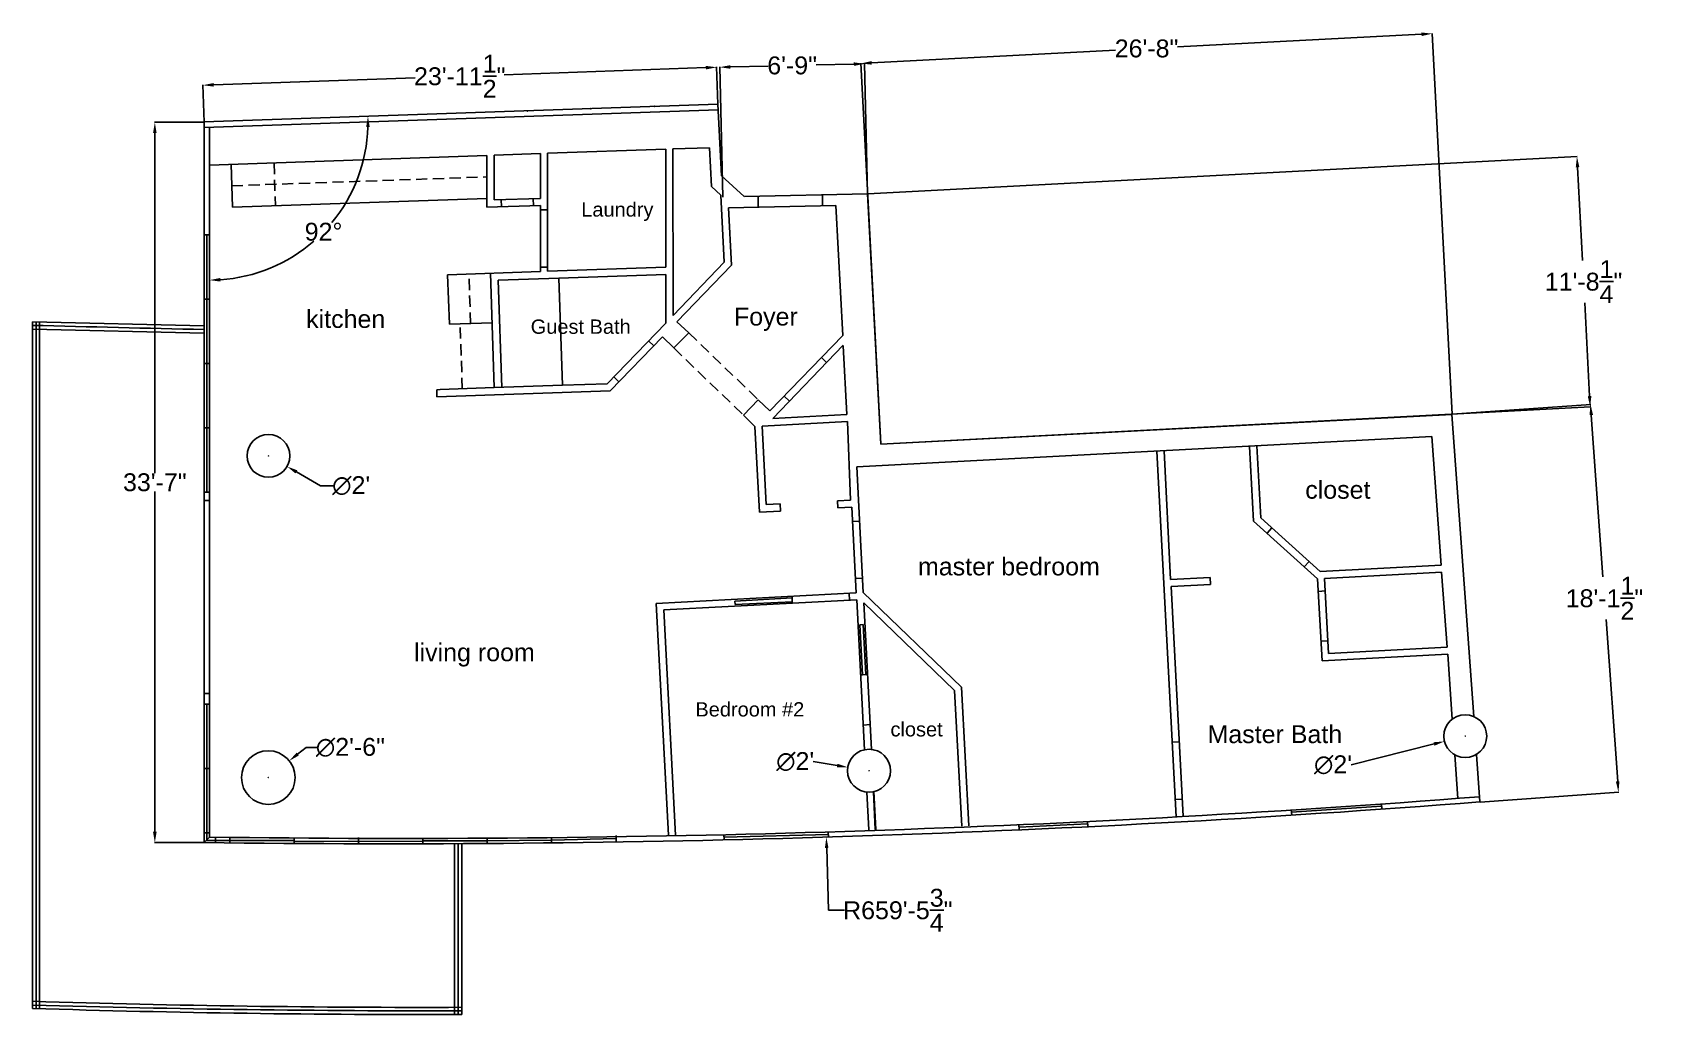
# Model space of a CAD drawing. Header units: inches. Extents: x -261 to 1000, y 0 to 8127.
# Drawn here: x 92 to 1000, y 118 to 667 of the extents above; entities that cross this region are included whole.
import ezdxf

# ---------------------------------------------------------------- set-up
doc = ezdxf.new("R2010")
doc.units = ezdxf.units.IN
doc.header["$LTSCALE"] = 50
doc.header["$MEASUREMENT"] = 0
doc.linetypes.add('HIDDEN2', pattern=[0.1875, 0.125, -0.0625])
for name, color, linetype in [('Unit 1 - doors', 50, 'Continuous'), ('Unit 1 -walls', 5, 'Continuous'), ('Unit 1-  dimensions', 200, 'Continuous'), ('Unit 1- Hidden', 10, 'Continuous'), ('Unit1- windows', 3, 'Continuous')]:
    doc.layers.add(name, color=color, linetype=linetype)
doc.styles.get("Standard").update_dxf_attribs({"font": 'arial.ttf'})
doc.dimstyles.get("Standard").update_dxf_attribs({"dimtxt": 10, "dimasz": 6, "dimexe": 0.18, "dimexo": 0.0625, "dimgap": 0.09, "dimtad": 0, "dimtih": 1, "dimtoh": 1, "dimzin": 0, "dimdsep": 46, "dimlunit": 4, "dimtxsty": 'Standard', "dimcen": 0.09, "dimadec": 0, "dimazin": 0, "dimtfac": 1, "dimtofl": 0, "dimtmove": 0, "dimatfit": 3, "dimfxl": 1, "dimtolj": 1, "dimtzin": 0, "dimarcsym": 0})

msp = doc.modelspace()

# ---------------------------------------------------------------- texts
at = {"color": 7}
for s, height, p in [('Laundry', 8, (398.578, 564.05)), ('kitchen', 10, (244.754, 501.797)), ('Foyer', 10, (483.967, 503.12)), ('Guest Bath', 8, (370.328, 498.507)), ('closet', 10, (803.415, 406.245)), ('master bedroom', 10, (586.866, 363.351)), ('living room', 10, (305.071, 315.319)), ('Bedroom #2', 8, (462.414, 284.421)), ('closet', 8, (571.489, 273.261)), ('Master Bath', 10, (748.776, 269.533))]:
    msp.add_text(s, height=height, dxfattribs=at).set_placement(p)

# ---------------------------------------------------------------- blocks, each defined once
blk = doc.blocks.new('*D1')
at = {"layer": 'Defpoints', "color": 0, "transparency": 16777216}
for p in [(474.28, 647.6), (475, 626.91), (187.76, 616.88)]:
    blk.add_point(p, dxfattribs=at)
at = {"layer": 'Unit 1-  dimensions', "color": 0, "lineweight": -2, "transparency": 16777216}
for p, q in [((468.28, 647.39), (355.54, 643.45)), ((475, 626.97), (474.27, 647.78)), ((187.76, 616.95), (187.03, 637.75)), ((193.03, 637.78), (305.77, 641.72))]:
    blk.add_line(p, q, dxfattribs=at)
at = {"layer": 'Unit 1-  dimensions', "color": 0, "transparency": 16777216}
for points in [[(468.24, 648.39), (468.31, 646.39), (474.28, 647.6)], [(193, 638.78), (193.07, 636.78), (187.04, 637.57)]]:
    blk.add_solid(points, dxfattribs=at)
at = {"layer": 'Unit 1-  dimensions', "color": 0, "transparency": 16777216, "insert": (330.66, 642.58), "char_height": 10, "attachment_point": 5}
blk.add_mtext('\\A1;23\'-11{\\H1.000000x;\\S1/2;}"', dxfattribs=at)
blk = doc.blocks.new('*D2')
at = {"layer": 'Defpoints', "color": 0, "transparency": 16777216}
for p in [(187.76, 616.88), (160.16, 213.9), (187.76, 213.9)]:
    blk.add_point(p, dxfattribs=at)
at = {"layer": 'Unit 1-  dimensions', "color": 0, "lineweight": -2, "transparency": 16777216}
for p, q in [((187.7, 616.88), (159.98, 616.88)), ((160.16, 610.88), (160.16, 420.59)), ((160.16, 219.9), (160.16, 410.19)), ((187.7, 213.9), (159.98, 213.9))]:
    blk.add_line(p, q, dxfattribs=at)
at = {"layer": 'Unit 1-  dimensions', "color": 0, "transparency": 16777216}
for points in [[(159.16, 610.88), (161.16, 610.88), (160.16, 616.88)], [(159.16, 219.9), (161.16, 219.9), (160.16, 213.9)]]:
    blk.add_solid(points, dxfattribs=at)
at = {"layer": 'Unit 1-  dimensions', "color": 0, "transparency": 16777216, "insert": (160.16, 415.39), "char_height": 10, "attachment_point": 5}
blk.add_mtext('\\A1;33\'-7"', dxfattribs=at)
blk = doc.blocks.new('*D4')
at = {"layer": 'Defpoints', "color": 0, "transparency": 16777216}
for p in [(962.92, 459.03), (885.45, 453.45), (901.08, 236.54)]:
    blk.add_point(p, dxfattribs=at)
at = {"layer": 'Unit 1-  dimensions', "color": 0, "lineweight": -2, "transparency": 16777216}
for p, q in [((885.52, 453.45), (963.1, 459.04)), ((963.35, 453.04), (969.88, 362.46)), ((978.11, 248.1), (971.59, 338.69)), ((901.14, 236.54), (978.72, 242.13))]:
    blk.add_line(p, q, dxfattribs=at)
at = {"layer": 'Unit 1-  dimensions', "color": 0, "transparency": 16777216}
for points in [[(964.35, 453.12), (962.36, 452.97), (962.92, 459.03)], [(979.11, 248.17), (977.12, 248.03), (978.54, 242.12)]]:
    blk.add_solid(points, dxfattribs=at)
at = {"layer": 'Unit 1-  dimensions', "color": 0, "transparency": 16777216, "insert": (970.73, 350.57), "char_height": 10, "attachment_point": 5}
blk.add_mtext('\\A1;18\'-1{\\H1.000000x;\\S1/2;}"', dxfattribs=at)
blk = doc.blocks.new('*D5')
at = {"layer": 'Defpoints', "color": 0, "transparency": 16777216}
for p in [(558.69, 576.83), (962.72, 457.66), (566.05, 436.81)]:
    blk.add_point(p, dxfattribs=at)
at = {"layer": 'Unit 1-  dimensions', "color": 0, "lineweight": -2, "transparency": 16777216}
for p, q in [((558.75, 576.83), (955.54, 597.69)), ((955.68, 591.69), (958.42, 539.53)), ((962.41, 463.65), (959.67, 515.81)), ((566.11, 436.81), (962.9, 457.67))]:
    blk.add_line(p, q, dxfattribs=at)
at = {"layer": 'Unit 1-  dimensions', "color": 0, "transparency": 16777216}
for points in [[(956.68, 591.74), (954.68, 591.63), (955.36, 597.68)], [(963.41, 463.7), (961.41, 463.6), (962.72, 457.66)]]:
    blk.add_solid(points, dxfattribs=at)
at = {"layer": 'Unit 1-  dimensions', "color": 0, "transparency": 16777216, "insert": (959.04, 527.67), "char_height": 10, "attachment_point": 5}
blk.add_mtext('\\A1;11\'-8{\\H1.000000x;\\S1/4;}"', dxfattribs=at)
blk = doc.blocks.new('*D6')
at = {"layer": 'Defpoints', "color": 0, "transparency": 16777216}
for p in [(476.01, 647.64), (477.7, 574.94), (558.69, 576.83)]:
    blk.add_point(p, dxfattribs=at)
at = {"layer": 'Unit 1-  dimensions', "color": 0, "lineweight": -2, "transparency": 16777216}
for p, q in [((477.7, 575), (476.01, 647.82)), ((482.01, 647.78), (503.1, 648.27)), ((551, 649.38), (529.91, 648.89)), ((558.69, 576.89), (557, 649.7))]:
    blk.add_line(p, q, dxfattribs=at)
at = {"layer": 'Unit 1-  dimensions', "color": 0, "transparency": 16777216}
for points in [[(481.99, 648.78), (482.03, 646.78), (476.01, 647.64)], [(550.98, 650.38), (551.02, 648.38), (557, 649.52)]]:
    blk.add_solid(points, dxfattribs=at)
at = {"layer": 'Unit 1-  dimensions', "color": 0, "transparency": 16777216, "insert": (516.51, 648.58), "char_height": 10, "attachment_point": 5}
blk.add_mtext('\\A1;6\'-9"', dxfattribs=at)
blk = doc.blocks.new('*D7')
at = {"layer": 'Defpoints', "color": 0, "transparency": 16777216}
for p in [(874.42, 666.39), (885.52, 453.45), (566.05, 436.81)]:
    blk.add_point(p, dxfattribs=at)
at = {"layer": 'Unit 1-  dimensions', "color": 0, "lineweight": -2, "transparency": 16777216}
for p, q in [((868.43, 666.08), (732.04, 658.97)), ((885.51, 453.52), (874.41, 666.57)), ((560.95, 650.05), (697.34, 657.16)), ((566.05, 436.87), (554.95, 649.92))]:
    blk.add_line(p, q, dxfattribs=at)
at = {"layer": 'Unit 1-  dimensions', "color": 0, "transparency": 16777216}
for points in [[(868.38, 667.08), (868.48, 665.08), (874.42, 666.39)], [(560.89, 651.05), (561, 649.06), (554.95, 649.74)]]:
    blk.add_solid(points, dxfattribs=at)
at = {"layer": 'Unit 1-  dimensions', "color": 0, "transparency": 16777216, "insert": (714.69, 658.07), "char_height": 10, "attachment_point": 5}
blk.add_mtext('\\A1;26\'-8"', dxfattribs=at)
blk = doc.blocks.new('*D10')
at = {"layer": 'Defpoints', "color": 0, "transparency": 16777216}
for p in [(547.65, 256), (571.33, 252.13)]:
    blk.add_point(p, dxfattribs=at)
at = {"layer": 'Unit 1-  dimensions', "color": 0, "lineweight": -2, "transparency": 16777216}
for p, q in [((528.34, 259.15), (541.72, 256.96)), ((559.4, 254.06), (559.58, 254.06)), ((559.49, 253.97), (559.49, 254.15))]:
    blk.add_line(p, q, dxfattribs=at)
at = {"layer": 'Unit 1-  dimensions', "color": 0, "transparency": 16777216}
blk.add_solid([(541.89, 257.95), (541.56, 255.98), (547.65, 256)], dxfattribs=at)
at = {"layer": 'Unit 1-  dimensions', "color": 0, "transparency": 16777216, "insert": (518.21, 259.15), "char_height": 10, "attachment_point": 5}
blk.add_mtext("\\A1;∅2'", dxfattribs=at)
blk = doc.blocks.new('*D11')
at = {"layer": 'Defpoints', "color": 0, "transparency": 16777216}
for p in [(235.33, 259.61), (211.9, 240.87)]:
    blk.add_point(p, dxfattribs=at)
at = {"layer": 'Unit 1-  dimensions', "color": 0, "lineweight": -2, "transparency": 16777216}
for p, q in [((244.7, 267.1), (240.01, 263.35)), ((250.7, 267.1), (244.7, 267.1)), ((223.52, 250.24), (223.7, 250.24)), ((223.61, 250.15), (223.61, 250.33))]:
    blk.add_line(p, q, dxfattribs=at)
at = {"layer": 'Unit 1-  dimensions', "color": 0, "transparency": 16777216}
blk.add_solid([(239.39, 264.13), (240.64, 262.57), (235.33, 259.61)], dxfattribs=at)
at = {"layer": 'Unit 1-  dimensions', "color": 0, "transparency": 16777216, "insert": (269.52, 267.1), "char_height": 10, "attachment_point": 5}
blk.add_mtext('\\A1;∅2\'-6"', dxfattribs=at)
blk = doc.blocks.new('*D12')
at = {"layer": 'Defpoints', "color": 0, "transparency": 16777216}
for p in [(213.3, 436.19), (234.12, 424.25)]:
    blk.add_point(p, dxfattribs=at)
at = {"layer": 'Unit 1-  dimensions', "color": 0, "lineweight": -2, "transparency": 16777216}
for p, q in [((223.62, 430.22), (223.8, 430.22)), ((223.71, 430.13), (223.71, 430.31)), ((252.82, 413.52), (239.32, 421.26)), ((259.82, 413.52), (252.82, 413.52))]:
    blk.add_line(p, q, dxfattribs=at)
at = {"layer": 'Unit 1-  dimensions', "color": 0, "transparency": 16777216}
blk.add_solid([(239.82, 422.13), (238.82, 420.39), (234.12, 424.25)], dxfattribs=at)
at = {"layer": 'Unit 1-  dimensions', "color": 0, "transparency": 16777216, "insert": (269.95, 413.52), "char_height": 10, "attachment_point": 5}
blk.add_mtext("\\A1;∅2'", dxfattribs=at)
blk = doc.blocks.new('*D13')
at = {"layer": 'Defpoints', "color": 0, "transparency": 16777216}
for p in [(904.52, 276.36), (881.25, 270.49)]:
    blk.add_point(p, dxfattribs=at)
at = {"layer": 'Unit 1-  dimensions', "color": 0, "lineweight": -2, "transparency": 16777216}
for p, q in [((892.79, 273.42), (892.97, 273.42)), ((892.88, 273.33), (892.88, 273.51)), ((829.07, 257.34), (875.43, 269.03))]:
    blk.add_line(p, q, dxfattribs=at)
at = {"layer": 'Unit 1-  dimensions', "color": 0, "transparency": 16777216}
blk.add_solid([(875.19, 270), (875.67, 268.06), (881.25, 270.49)], dxfattribs=at)
at = {"layer": 'Unit 1-  dimensions', "color": 0, "transparency": 16777216, "insert": (818.94, 257.34), "char_height": 10, "attachment_point": 5}
blk.add_mtext("\\A1;∅2'", dxfattribs=at)
blk = doc.blocks.new('*D14')
at = {"layer": 'Defpoints', "color": 0, "transparency": 16777216}
for p in [(475, 626.91), (187.76, 616.99), (190.8, 616.99), (235.97, 540.9), (190.8, 216.94)]:
    blk.add_point(p, dxfattribs=at)
at = {"layer": 'Unit 1-  dimensions', "color": 0, "lineweight": -2, "transparency": 16777216}
for start, end in [(320.49542, 358.09655), (273.88166, 311.10984)]:
    blk.add_arc((190.8, 617.1), 88.58, start, end, dxfattribs=at)
at = {"layer": 'Unit 1-  dimensions', "color": 0, "transparency": 16777216}
for points in [[(278.33, 614.15), (280.33, 614.15), (279.33, 620.15)], [(196.83, 527.72), (196.76, 529.72), (190.8, 528.52)]]:
    blk.add_solid(points, dxfattribs=at)
at = {"layer": 'Unit 1-  dimensions', "color": 0, "transparency": 16777216, "insert": (254.51, 555.55), "char_height": 10, "attachment_point": 5}
blk.add_mtext('\\A1;92°', dxfattribs=at)
blk = doc.blocks.new('*D8')
at = {"layer": 'Defpoints', "color": 0, "transparency": 16777216}
for p in [(292.9, 8127.04), (535.65, 216.92)]:
    blk.add_point(p, dxfattribs=at)
at = {"layer": 'Unit 1-  dimensions', "color": 0, "lineweight": -2, "transparency": 16777216}
for p, q in [((292.81, 8127.04), (292.99, 8127.04)), ((292.9, 8126.95), (292.9, 8127.13)), ((536.91, 176.02), (535.84, 210.92)), ((545.87, 176.02), (536.91, 176.02))]:
    blk.add_line(p, q, dxfattribs=at)
at = {"layer": 'Unit 1-  dimensions', "color": 0, "transparency": 16777216}
blk.add_solid([(536.83, 210.95), (534.84, 210.89), (535.65, 216.92)], dxfattribs=at)
at = {"layer": 'Unit 1-  dimensions', "color": 0, "transparency": 16777216, "insert": (575.6, 176.02), "char_height": 10, "attachment_point": 5}
blk.add_mtext('\\A1;R659\'-5{\\H1.000000x;\\S3/4;}"', dxfattribs=at)

# ---------------------------------------------------------------- dimensions: what is measured, and where the dimension line sits
at = {"layer": 'Unit 1-  dimensions'}
dim = msp.add_radius_dim(center=(292.902, 8127.04), mpoint=(535.651, 216.921), dimstyle='Standard', dxfattribs=at)
dim.commit()
dim.dimension.update_dxf_attribs({"geometry": '*D8', "text_midpoint": (575.599, 176.021), "dimtype": 164})
for p1, p2, distance, picture, middle in [((566.05, 436.806), (885.517, 453.453), 213.225, '*D7', (714.688, 658.065)), ((187.759, 616.885), (474.998, 626.912), 20.699, '*D1', (330.656, 642.585)), ((558.69, 576.825), (477.7, 574.942), -72.716, '*D6', (516.505, 648.58)), ((187.759, 616.885), (187.759, 213.895), -27.594, '*D2', (160.165, 415.39)), ((558.69, 576.825), (566.05, 436.806), 397.22, '*D5', (959.042, 527.668)), ((901.077, 236.538), (885.455, 453.448), -77.668, '*D4', (970.733, 350.573))]:
    dim = msp.add_aligned_dim(p1=p1, p2=p2, distance=distance, dimstyle='Standard', dxfattribs=at)
    dim.commit()
    dim.dimension.update_dxf_attribs({"geometry": picture, "text_midpoint": middle})
dim = msp.add_angular_dim_2l(base=(235.97, 540.897), line1=((190.799, 216.936), (190.799, 616.991)), line2=((474.998, 626.912), (187.759, 616.991)), dimstyle='Standard', dxfattribs=at)
dim.commit()
dim.dimension.update_dxf_attribs({"geometry": '*D14', "text_midpoint": (254.507, 555.55)})
for p1, p2, picture, middle in [((213.301, 436.194), (234.117, 424.248), '*D12', (269.953, 413.516)), ((904.521, 276.356), (881.249, 270.492), '*D13', (829.07, 257.343)), ((571.332, 252.127), (547.646, 255.996), '*D10', (528.342, 259.149))]:
    dim = msp.add_diameter_dim_2p(p1=p1, p2=p2, dimstyle='Standard', dxfattribs=at)
    dim.commit()
    dim.dimension.update_dxf_attribs({"geometry": picture, "text_midpoint": middle, "dimtype": 163})
dim = msp.add_diameter_dim_2p(p1=(211.898, 240.871), p2=(235.328, 259.606), dimstyle='Standard', dxfattribs=at)
dim.commit()
dim.dimension.update_dxf_attribs({"geometry": '*D11', "text_midpoint": (269.521, 267.101)})

# ---------------------------------------------------------------- linework, layer by layer
at = {"color": 5}
msp.add_line((560.929, 266.063), (560.933, 265.974), dxfattribs=at)
for centre, radius in [((223.709, 430.221), 12), ((892.885, 273.424), 12), ((223.613, 250.238), 15), ((559.489, 254.061), 12)]:
    msp.add_circle(centre, radius, dxfattribs=at)
at = {"layer": 'Unit 1 - doors', "color": 2}
for p, q in [((354.024, 569.566), (353.863, 573.588)), ((371.789, 574.141), (371.947, 570.141)), ((497.547, 569.295), (497.431, 575.546)), ((533.437, 576.298), (533.568, 569.967)), ((375.785, 567.864), (379.825, 567.848)), ((379.785, 535.859), (375.785, 535.859)), ((436.273, 494.574), (439.153, 491.694)), ((532.926, 485.292), (535.794, 482.424)), ((419.565, 471.609), (416.75, 474.411)), ((512.126, 463.688), (515.04, 460.88)), ((550.29, 393.444), (554.215, 393.652)), ((782.08, 386.879), (784.801, 389.92)), ((805.521, 371.12), (802.883, 368.157)), ((555.871, 361.752), (551.888, 361.593)), ((810.724, 354.395), (814.725, 354.715)), ((516.443, 351.675), (516.599, 347.708)), ((816.165, 326.712), (812.164, 326.551)), ((728.952, 270.063), (732.833, 270.274)), ((734.714, 238.218), (730.713, 238.059))]:
    msp.add_line(p, q, dxfattribs=at)
at = {"layer": 'Unit 1 - doors'}
for p, q in [((187.759, 405.281), (190.799, 405.281)), ((190.799, 297.267), (187.759, 297.267))]:
    msp.add_line(p, q, dxfattribs=at)
at = {"layer": 'Unit 1 - doors', "color": 2, "linetype": 'HIDDEN2'}
for p, q in [((548.443, 353.391), (548.611, 349.363)), ((554.814, 307.699), (558.712, 307.904)), ((556.294, 279.575), (560.176, 279.999))]:
    msp.add_line(p, q, dxfattribs=at)
at = {"layer": 'Unit 1 -walls', "color": 5}
for p, q in [((474.998, 626.912), (187.759, 616.991)), ((477.078, 586.907), (474.998, 626.912)), ((475.156, 623.874), (187.759, 613.95)), ((187.759, 616.885), (187.759, 213.895)), ((190.799, 216.936), (190.799, 614.055)), ((349.861, 598.428), (375.785, 599.388)), ((375.785, 599.388), (375.785, 574.265)), ((379.785, 599.549), (445.874, 601.788)), ((379.785, 533.459), (379.785, 599.549)), ((445.874, 601.788), (445.874, 535.7)), ((470.279, 602.543), (449.866, 601.887)), ((449.866, 601.887), (449.941, 508.755)), ((471.466, 580.94), (470.279, 602.543)), ((190.799, 592.827), (345.861, 598.268)), ((202.801, 593.307), (203.601, 569.304)), ((345.861, 598.268), (345.861, 569.304)), ((349.861, 573.465), (349.861, 598.428)), ((489.706, 575.385), (477.078, 586.907)), ((203.601, 569.304), (345.861, 574.265)), ((375.785, 574.265), (349.861, 573.465)), ((476.579, 576.062), (471.466, 580.94)), ((478.502, 538.493), (476.579, 576.062)), ((558.69, 576.825), (489.881, 575.226)), ((566.05, 436.806), (558.69, 576.825)), ((345.861, 569.304), (375.785, 570.264)), ((375.785, 570.264), (375.785, 533.299)), ((480.918, 568.984), (540.932, 570.264)), ((482.679, 536.82), (480.918, 568.984)), ((540.932, 570.264), (544.768, 497.615)), ((449.941, 508.755), (478.502, 538.493)), ((452.043, 505.216), (482.679, 536.82)), ((375.785, 533.299), (323.778, 531.539)), ((323.778, 531.539), (324.897, 503.855)), ((349.974, 468.388), (347.809, 532.352)), ((352.05, 528.48), (386.026, 529.619)), ((352.05, 528.48), (354.127, 468.533)), ((445.874, 535.7), (379.785, 533.459)), ((386.026, 529.619), (445.874, 531.7)), ((388.106, 469.77), (386.026, 529.619)), ((386.026, 529.619), (386.026, 529.619)), ((386.026, 529.619), (386.026, 529.619)), ((386.026, 529.619), (386.026, 529.619)), ((445.874, 531.7), (445.874, 504.495)), ((187.759, 502.895), (91.746, 505.136)), ((91.746, 505.136), (91.746, 121.083)), ((91.746, 501.135), (187.759, 498.894)), ((95.623, 120.963), (95.746, 505.042)), ((324.897, 503.855), (348.746, 504.662)), ((445.874, 504.495), (413.042, 470.57)), ((458.676, 499.055), (452.043, 505.216)), ((414.83, 466.57), (443.953, 496.814)), ((443.953, 496.814), (450.355, 490.574)), ((450.355, 490.574), (458.676, 499.055)), ((504.122, 455.368), (544.768, 497.615)), ((505.722, 451.209), (545.105, 492.089)), ((545.112, 491.721), (547.18, 453.449)), ((319.78, 467.315), (317.857, 467.211)), ((317.857, 467.211), (317.857, 463.21)), ((317.857, 463.21), (414.83, 466.57)), ((319.78, 467.315), (349.974, 468.388)), ((349.974, 468.388), (388.108, 469.714)), ((413.069, 470.571), (388.106, 469.77)), ((497.561, 461.61), (489.251, 452.98)), ((504.122, 455.368), (497.561, 461.61)), ((489.251, 452.98), (495.641, 446.728)), ((495.641, 446.728), (498.201, 398.721)), ((499.687, 446.89), (547.395, 449.468)), ((502.042, 403.042), (499.687, 446.89)), ((547.18, 453.449), (505.722, 451.209)), ((547.395, 449.468), (549.228, 405.428)), ((885.455, 453.448), (566.05, 436.806)), ((885.455, 453.448), (897.626, 284.486)), ((552.614, 424.005), (874.253, 440.967)), ((874.253, 440.967), (879.374, 369.117)), ((720.471, 432.805), (731.159, 228.371)), ((728.153, 361.116), (724.475, 433.068)), ((772.319, 435.526), (774.559, 393.6)), ((778.559, 395.521), (776.322, 435.802)), ((556.289, 353.754), (552.614, 424.005)), ((509.883, 403.361), (502.042, 403.042)), ((510.049, 399.193), (509.883, 403.361)), ((549.228, 405.428), (541.888, 405.122)), ((541.888, 405.122), (542.051, 401.122)), ((542.051, 401.122), (549.889, 401.435)), ((549.889, 401.441), (552.289, 353.595)), ((498.201, 398.721), (510.049, 399.193)), ((774.559, 393.6), (810.244, 361.436)), ((811.845, 365.597), (778.559, 395.521)), ((879.374, 369.117), (811.845, 365.597)), ((814.245, 361.596), (879.694, 365.117)), ((879.694, 365.117), (882.734, 323.191)), ((750.192, 362.233), (728.153, 361.116)), ((728.4, 357.112), (750.393, 358.287)), ((735.229, 228.673), (728.4, 357.112)), ((750.393, 358.287), (750.192, 362.233)), ((810.244, 361.436), (812.805, 315.51)), ((816.485, 319.67), (814.245, 361.596)), ((552.289, 353.595), (440.433, 347.674)), ((440.433, 347.674), (447.315, 218.056)), ((444.754, 343.993), (552.609, 349.594)), ((484.439, 348.954), (516.443, 350.715)), ((484.599, 347.034), (484.439, 348.954)), ((516.563, 348.632), (484.599, 347.034)), ((552.609, 349.594), (557.019, 265.804)), ((611.177, 300.787), (556.289, 353.754)), ((560.912, 265.973), (556.609, 347.994)), ((556.609, 347.994), (607.337, 299.027)), ((451.315, 218.056), (444.754, 343.993)), ((556.289, 335.832), (554.369, 335.673)), ((554.369, 335.673), (555.809, 307.669)), ((557.728, 307.852), (556.289, 335.832)), ((812.805, 315.51), (883.054, 319.19)), ((882.734, 323.191), (816.485, 319.67)), ((883.054, 319.19), (885.644, 282.924)), ((555.809, 307.669), (554.852, 307.618)), ((615.338, 223.177), (611.177, 300.787)), ((607.337, 299.027), (611.337, 223.017)), ((887.069, 262.977), (888.813, 238.591)), ((899.163, 263.142), (901.075, 236.6)), ((558.199, 242.131), (559.33, 221.097)), ((562.019, 242.331), (562.988, 221.244)), ((563.33, 221.256), (562.21, 242.379)), ((327.778, 213.255), (327.767, 117.733)), ((329.859, 213.287), (329.859, 117.722)), ((331.779, 117.722), (331.779, 213.277))]:
    msp.add_line(p, q, dxfattribs=at)
at = {"layer": 'Unit 1 -walls'}
msp.add_line((93.826, 505.087), (93.826, 121.083), dxfattribs=at)
msp.add_arc((825.463, 28882.086), 28388.354, 268.5189851, 268.7128237, dxfattribs=at)
at = {"layer": 'Unit 1 -walls', "color": 5}
for centre, radius, start, end in [((292.902, 8127.04), 7913.843, 269.2387501, 274.4074891), ((298.182, 8016.249), 7800.052, 269.2111871, 274.4310982), ((308.723, 7043.756), 6926.072, 268.2047659, 270.1907271), ((308.684, 7016.407), 6894.723, 268.1969392, 270.1919157), ((311.931, 7622.232), 7502.456, 268.3194322, 270.1515725)]:
    msp.add_arc(centre, radius, start, end, dxfattribs=at)
for p in [(368.423, 623.192), (403.948, 624.432), (439.473, 625.672)]:
    msp.add_point(p, dxfattribs=at)
at = {"layer": 'Unit 1- Hidden', "color": 5, "linetype": 'HIDDEN2'}
for p, q in [((226.805, 594.091), (227.604, 570.105)), ((203.201, 581.306), (345.861, 586.266)), ((336.739, 504.256), (335.775, 531.939)), ((332.098, 467.691), (330.868, 504.057)), ((450.355, 490.574), (489.251, 452.98)), ((458.676, 499.055), (497.561, 461.61))]:
    msp.add_line(p, q, dxfattribs=at)
at = {"layer": 'Unit1- windows'}
for p, q in [((190.799, 553.936), (187.759, 553.936)), ((189.279, 553.936), (189.279, 517.936)), ((190.799, 517.936), (187.759, 517.936)), ((189.279, 517.936), (189.279, 481.936)), ((190.799, 481.936), (187.759, 481.936)), ((189.279, 481.936), (189.279, 445.936)), ((190.799, 445.936), (187.759, 445.936)), ((189.279, 445.936), (189.279, 409.936)), ((190.799, 409.936), (187.759, 409.936)), ((190.799, 291.274), (187.759, 291.274)), ((189.279, 255.274), (189.279, 291.274)), ((190.799, 255.274), (187.759, 255.274)), ((189.279, 255.274), (189.279, 219.274)), ((190.799, 219.274), (187.759, 219.274)), ((189.248, 215.384), (189.248, 219.274)), ((190.799, 216.936), (187.759, 213.895)), ((194.04, 215.119), (188.982, 215.119)), ((194.04, 215.119), (202.04, 215.119)), ((202.04, 215.106), (238.04, 215.106)), ((310.037, 214.846), (346.037, 214.846)), ((346.037, 214.883), (382.036, 215.26)), ((382.036, 215.26), (418.036, 216.14))]:
    msp.add_line(p, q, dxfattribs=at)
at = {"layer": 'Unit1- windows', "color": 3}
for p, q in [((795.534, 232.359), (795.879, 229.2)), ((795.687, 230.956), (846.109, 234.315)), ((846.223, 232.566), (846.011, 235.815)), ((478.453, 215.379), (478.384, 218.357)), ((478.419, 216.868), (536.764, 218.464)), ((536.805, 216.963), (536.723, 219.965)), ((643.302, 223.98), (643.45, 220.97)), ((643.378, 222.419), (681.673, 224.417)), ((681.6, 225.807), (681.759, 222.761)), ((194.037, 213.458), (194.043, 216.779)), ((202.037, 213.446), (202.043, 216.766)), ((238.037, 213.389), (238.043, 216.709)), ((238.04, 214.589), (274.806, 214.544)), ((274.035, 213.222), (274.043, 216.637)), ((274.037, 213.332), (274.043, 216.653)), ((274.806, 214.544), (310.04, 214.677)), ((310.038, 213.237), (310.035, 216.456)), ((310.038, 213.237), (310.035, 216.456)), ((346.038, 213.273), (346.035, 216.492)), ((346.038, 213.273), (346.035, 216.492)), ((382.038, 213.651), (382.035, 216.87)), ((418.037, 214.531), (418.034, 217.75))]:
    msp.add_line(p, q, dxfattribs=at)

msp.set_redraw_order([(e.dxf.handle, doc.entitydb.next_handle()) for e in msp.query("TEXT MTEXT ATTDEF DIMENSION ARC_DIMENSION")])  # texts and dimensions are drawn at this point

doc.saveas('drawing.dxf')
